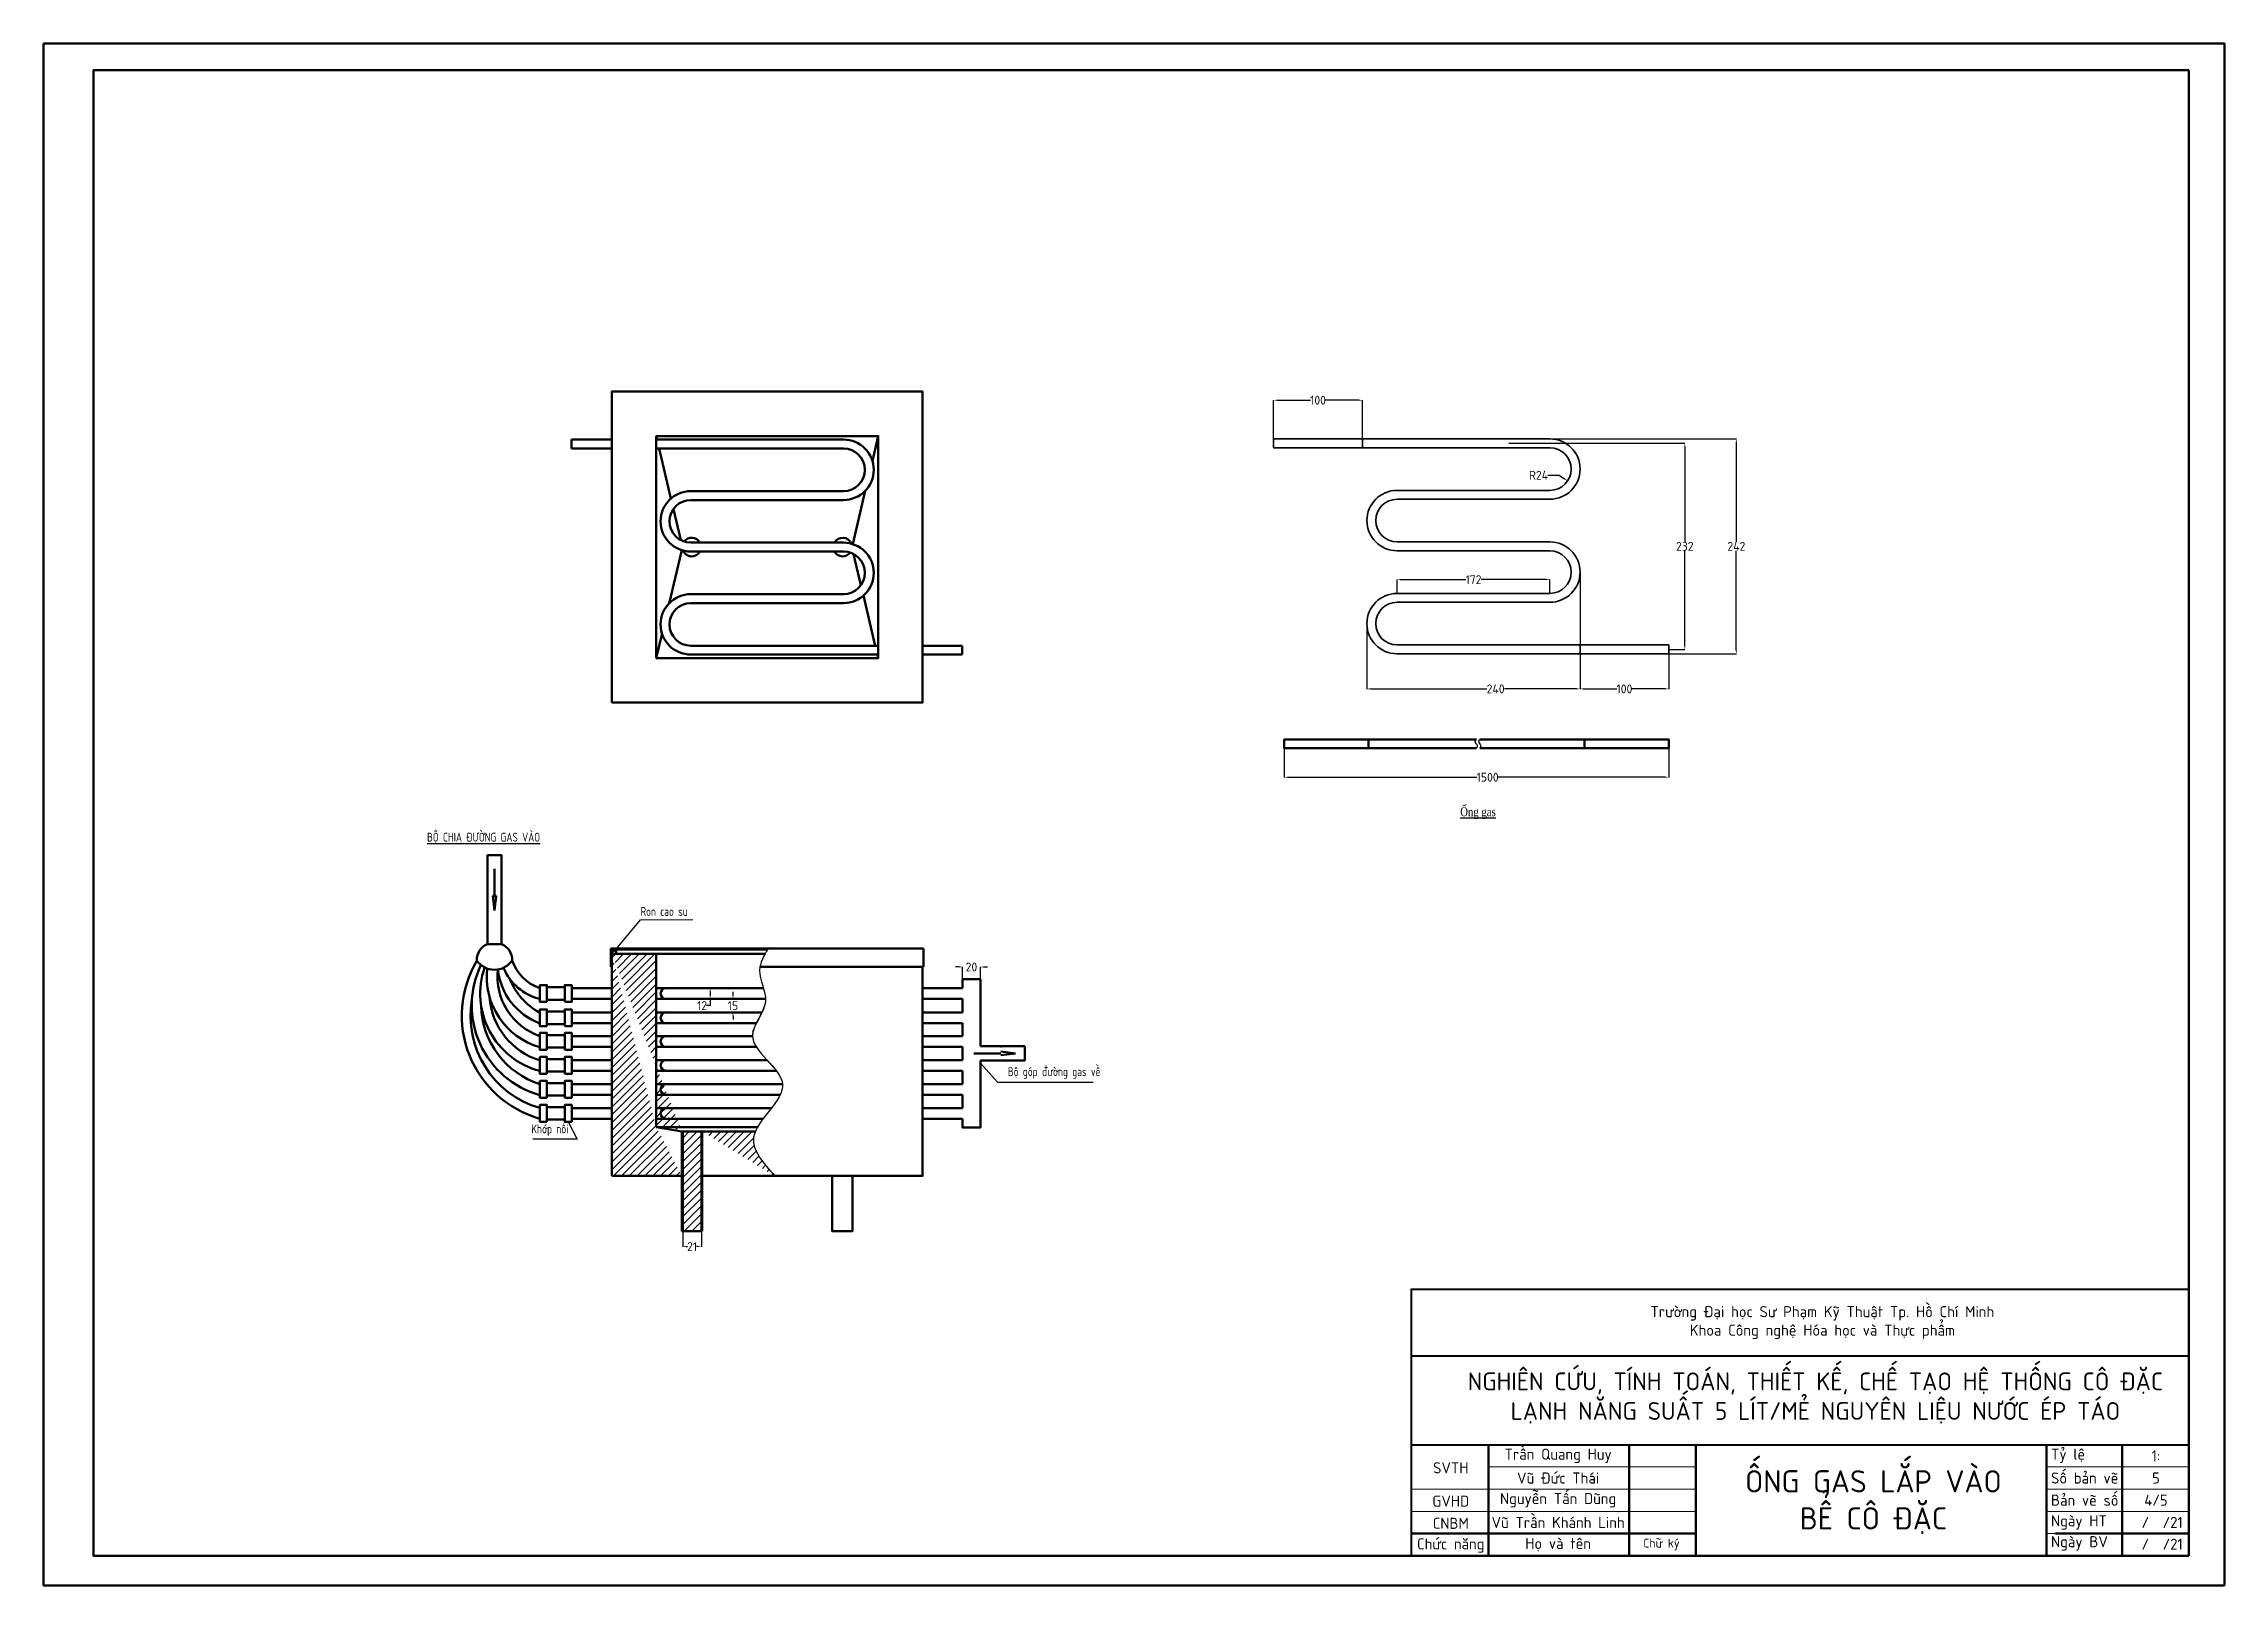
# Model space of a CAD drawing. Header units: inches. Extents: x 18834 to 27863, y -978 to 6102.
# Drawn here: x 21816 to 24271, y -978 to 758 of the extents above; entities that cross this region are included whole.
import ezdxf

# ---------------------------------------------------------------- set-up
doc = ezdxf.new("R2010")
doc.units = ezdxf.units.IN
doc.header["$MEASUREMENT"] = 0
doc.linetypes.add('CENTER', pattern=[2, 1.25, -0.25, 0.25, -0.25])
for name, color, linetype, lineweight in [('Dam', 7, 'Continuous', 50), ('Dim', 1, 'Continuous', 25), ('Manh', 4, 'Continuous', 25), ('Tam', 5, 'CENTER', 25), ('Text', 6, 'Continuous', 25)]:
    doc.layers.add(name, color=color, linetype=linetype, lineweight=lineweight)
doc.layers.add('Hatch', color=2, linetype='Continuous')
doc.layers.add('Khung', color=7, linetype='Continuous', lineweight=50, plot=False)
doc.styles.add('DIM', font='', dxfattribs={"width": 0.8, "height": 10})
doc.styles.add('Hieu', font='', dxfattribs={"height": 2})
doc.styles.get("Standard").update_dxf_attribs({"font": '', "height": 10})
doc.styles.add('style1', font='', dxfattribs={"height": 25})
doc.styles.add('TUANANH', font='', dxfattribs={"height": 5})
doc.styles.get('DIM').set_extended_font_data('TCVN 7284')
doc.styles.get('Hieu').set_extended_font_data('VNI-Helve-Condense')
doc.styles.get('Standard').set_extended_font_data('TCVN 7284')
doc.styles.get('style1').set_extended_font_data('VNI-Helve-Condense')
doc.styles.get('TUANANH').set_extended_font_data('VNI-Times')
doc.dimstyles.get("Standard").update_dxf_attribs({"dimtxt": 10, "dimasz": 4, "dimexe": 0.2, "dimexo": 0.0625, "dimgap": 0.018, "dimtad": 0, "dimtih": 1, "dimtoh": 1, "dimdec": 0, "dimzin": 0, "dimdsep": 46, "dimtxsty": 'Standard', "dimcen": 0.6, "dimclrd": 4, "dimclre": 4, "dimclrt": 1, "dimadec": 0, "dimazin": 0, "dimtfac": 1, "dimtdec": 0, "dimtofl": 0, "dimtmove": 0, "dimatfit": 3, "dimfxl": 1, "dimtfillclr": 31, "dimtolj": 1, "dimtzin": 0, "dimarcsym": 0})
pattern_1 = [(45, (479.4691836915081, -2.842170943040401e-14), (-1.767766952966369, 1.767766952966369), [])]
pattern_2 = [(45, (479.4691836915081, -2.842170943040401e-14), (-4.419417382415922, 4.419417382415922), [])]

msp = doc.modelspace()

# ---------------------------------------------------------------- texts
at = {"layer": 'Text', "char_height": 10, "attachment_point": 1, "style": 'DIM'}
for s, width, heights, insert in [('{\\fTimes New Roman|b0|i0|c0|p18;\\LỐng gas}', 51.80377901345491, [0], (23410.9293293828, -101.7325717934443)), ('{\\LBỘ CHIA ĐƯỜNG GAS VÀO}', 172.3037790134549, [2.238209617644316e-13], (22247.59815672947, -130.3574554856534)), ('Ron cao su', 103.424813721329, [0], (22487.8918904167, -213.9826274152875)), ('Bộ góp đường gas về', 103.424813721329, [0], (22901.57512719114, -394.2945856875449)), ('Khớp nối', 103.424813721329, [0], (22365.07512719114, -458.7945856875449))]:
    msp.add_mtext_dynamic_manual_height_columns(s, width=width, gutter_width=50, heights=heights, dxfattribs=dict(at, insert=insert))
at = {"layer": 'Text', "attachment_point": 5}
for s, insert, char_height, width in [('\\pxt36;{\\H1.25x;Trường Đại học Sư Phạm Kỹ Thuật Tp. Hồ Chí Minh\\PKhoa Công nghệ Hóa học và Thực phẩm}', (23818.67852568543, -681.8069538729578), 10, 825), ('NGHIÊN CỨU, TÍNH TOÁN, THIẾT KẾ, CHẾ TẠO HỆ THỐNG CÔ ĐẶC LẠNH NĂNG SUẤT 5 LÍT/MẺ NGUYÊN LIỆU NƯỚC ÉP TÁO', (23810.88170003063, -766.786589917001), 20, 825), ('Trần Quang Huy', (23521.17852568543, -831.8069538729578), 12.5, 150), ('ỐNG GAS LẮP VÀO ^JBỂ CÔ ĐẶC', (23876.19620232201, -883.9899715999454), 25, 375), ('1:   ', (24194.34640837568, -831.8069538729578), 12.5, 75), ('SVTH', (23400.2704081406, -845.2762789083026), 12.5, 75), ('Vũ Đức Thái', (23521.17852568543, -856.8069538729578), 12.5, 150), ('5', (24194.34640837568, -856.8069538729578), 12.5, 75), ('GVHD', (23400.2704081406, -882.7762789083026), 12.5, 75), ('4/5', (24194.34640837568, -881.8069538729578), 12.5, 75), ('CNBM', (23400.2704081406, -907.7762789083026), 12.5, 75), ('  /  /21  ', (24193.67852568543, -906.8069538729578), 12.5, 75), ('Chức năng', (23400.2704081406, -932.7762789083026), 12.5, 91.2646025111153), ('Họ và tên', (23521.17852568543, -931.8069538729578), 12.5, 150), ('Chữ ký', (23637.52480986631, -931.5843077860154), 10, 75), ('  /  /21', (24193.67852568543, -931.3072380966314), 12.5, 75)]:
    msp.add_mtext(s, dxfattribs=dict(at, insert=insert, char_height=char_height, width=width))
at = {"layer": 'Text', "char_height": 12.5}
for s, insert, width, attachment_point, style in [('{\\fTCVN 7284|b0|i0|c0|p34;Tỷ lệ}', (24076.17852568543, -831.8069538729578), 75, 4, 'Hieu'), ('{\\fTCVN 7284|b0|i0|c0|p34;Số bản vẽ}', (24076.17852568543, -856.8069538729578), 76.03634825441986, 4, 'Hieu'), ('{\\fTCVN 7284|b0|i0|c0|p34;Nguyễn Tấn Dũng}', (23521.17852568543, -881.8069538729578), 150, 5, 'style1'), ('\\pxt3;{\\fTCVN 7284|b0|i0|c0|p34;Bản vẽ số}', (24076.17852568543, -881.8069538729578), 78.54973491001874, 4, 'Hieu'), ('{\\fTCVN 7284|b0|i0|c0|p34;Vũ Trần Khánh Linh}', (23521.17852568543, -906.8069538729578), 150, 5, 'TUANANH'), ('{\\fTCVN 7284|b0|i0|c0|p34;Ngày HT}', (24076.17852568543, -906.8069538729578), 75, 4, 'Hieu'), ('{\\fTCVN 7284|b0|i0|c0|p34;Ngày BV}', (24076.17852568543, -938.4782630651571), 75, 7, 'Hieu')]:
    msp.add_mtext(s, dxfattribs=dict(at, insert=insert, width=width, attachment_point=attachment_point, style=style))

# ---------------------------------------------------------------- blocks, each defined once
blk = doc.blocks.new('*D343')
at = {"layer": 'Defpoints', "color": 0, "transparency": 16777216}
for p in [(23511.8811448025, 279.067570601972), (23531.85035186659, 265.754765892556)]:
    blk.add_point(p, dxfattribs=at)
at = {"layer": 'Dim', "color": 4, "lineweight": -2, "transparency": 16777216}
for p, q in [((23509.60646380848, 272.0675706019592), (23522.38114480249, 272.0675706019611)), ((23522.38114480249, 272.0675706019611), (23528.52215068924, 267.9735666774577))]:
    blk.add_line(p, q, dxfattribs=at)
at = {"layer": 'Dim', "color": 4, "transparency": 16777216}
blk.add_solid([(23528.89195082006, 268.5282668736818), (23528.15235055842, 267.4188664812318), (23531.85035186659, 265.754765892556)], dxfattribs=at)
at = {"layer": 'Dim', "color": 1, "lineweight": 35, "transparency": 16777216, "insert": (23499.08846380848, 272.0675706019611), "char_height": 10, "attachment_point": 5}
blk.add_mtext('\\A1;R24', dxfattribs=at)
blk = doc.blocks.new('*D345')
at = {"layer": 'Defpoints', "color": 0, "transparency": 16777216}
for p in [(23511.88114480246, 313.0675706019684), (23645.81864480246, 71.06757060196833), (23721.81864480246, 71.06757060196836)]:
    blk.add_point(p, dxfattribs=at)
at = {"layer": 'Dim', "color": 4, "lineweight": -2, "transparency": 16777216}
for p, q in [((23511.94364480246, 313.0675706019684), (23722.01864480246, 313.0675706019685)), ((23721.81864480246, 309.0675706019685), (23721.81864480246, 197.0855706019805)), ((23721.81864480246, 75.06757060196836), (23721.81864480246, 187.0495706019805)), ((23645.88114480246, 71.06757060196833), (23722.01864480246, 71.06757060196836))]:
    blk.add_line(p, q, dxfattribs=at)
at = {"layer": 'Dim', "color": 4, "transparency": 16777216}
for points in [[(23721.15197813579, 309.0675706019685), (23722.48531146913, 309.0675706019685), (23721.81864480246, 313.0675706019685)], [(23721.15197813579, 75.06757060196836), (23722.48531146913, 75.06757060196836), (23721.81864480246, 71.06757060196836)]]:
    blk.add_solid(points, dxfattribs=at)
at = {"layer": 'Dim', "color": 1, "transparency": 16777216, "insert": (23721.81864480246, 192.0675706019738), "char_height": 10, "attachment_point": 5}
blk.add_mtext('\\A1;242', dxfattribs=at)
blk = doc.blocks.new('*D344')
at = {"layer": 'Defpoints', "color": 0, "transparency": 16777216}
for p in [(23465.71270130284, 308.0675706019684), (23645.81864480246, 76.06757060196833), (23663.81864480246, 76.06757060196834)]:
    blk.add_point(p, dxfattribs=at)
at = {"layer": 'Dim', "color": 4, "lineweight": -2, "transparency": 16777216}
for p, q in [((23465.77520130284, 308.0675706019684), (23664.01864480246, 308.0675706019684)), ((23663.81864480246, 304.0675706019684), (23663.81864480246, 197.0855706019805)), ((23663.81864480246, 80.06757060196834), (23663.81864480246, 187.0495706019805)), ((23645.88114480246, 76.06757060196833), (23664.01864480246, 76.06757060196834))]:
    blk.add_line(p, q, dxfattribs=at)
at = {"layer": 'Dim', "color": 4, "transparency": 16777216}
for points in [[(23663.15197813579, 304.0675706019684), (23664.48531146913, 304.0675706019684), (23663.81864480246, 308.0675706019684)], [(23663.15197813579, 80.06757060196834), (23664.48531146913, 80.06757060196834), (23663.81864480246, 76.06757060196834)]]:
    blk.add_solid(points, dxfattribs=at)
at = {"layer": 'Dim', "color": 1, "transparency": 16777216, "insert": (23663.81864480246, 192.0675706019738), "char_height": 10, "attachment_point": 5}
blk.add_mtext('\\A1;{\\fTCVN 7284|b0|i0|c0|p34;232}', dxfattribs=at)
blk = doc.blocks.new('*D346')
at = {"layer": 'Defpoints', "color": 0, "transparency": 16777216}
for p in [(23545.88114480246, 163.0675706019683), (23305.81864480246, 105.0675706019683), (23545.88114480246, 31.5675706019683)]:
    blk.add_point(p, dxfattribs=at)
at = {"layer": 'Dim', "color": 4, "lineweight": -2, "transparency": 16777216}
for p, q in [((23545.88114480246, 163.0050706019683), (23545.88114480246, 31.36757060196831)), ((23305.81864480246, 105.0050706019683), (23305.81864480246, 31.3675706019683)), ((23309.81864480246, 31.5675706019683), (23440.80064480246, 31.5675706019683)), ((23541.88114480246, 31.5675706019683), (23460.83664480246, 31.5675706019683))]:
    blk.add_line(p, q, dxfattribs=at)
at = {"layer": 'Dim', "color": 4, "transparency": 16777216}
for points in [[(23309.81864480246, 32.23423726863496), (23309.81864480246, 30.90090393530163), (23305.81864480246, 31.5675706019683)], [(23541.88114480246, 32.23423726863496), (23541.88114480246, 30.90090393530163), (23545.88114480246, 31.5675706019683)]]:
    blk.add_solid(points, dxfattribs=at)
at = {"layer": 'Dim', "color": 1, "transparency": 16777216, "insert": (23450.81864480246, 31.5675706019683), "char_height": 10, "attachment_point": 5}
blk.add_mtext('\\A1;240', dxfattribs=at)
blk = doc.blocks.new('*D347')
at = {"layer": 'Defpoints', "color": 0, "transparency": 16777216}
for p in [(23300.81864480246, 356.5675706019683), (23200.81864480246, 313.0675706019683), (23300.81864480246, 313.0675706019683)]:
    blk.add_point(p, dxfattribs=at)
at = {"layer": 'Dim', "color": 4, "lineweight": -2, "transparency": 16777216}
for p, q in [((23200.81864480246, 313.1300706019683), (23200.81864480246, 356.7675706019683)), ((23204.81864480246, 356.5675706019683), (23242.30064480246, 356.5675706019683)), ((23296.81864480246, 356.5675706019683), (23259.33664480246, 356.5675706019683)), ((23300.81864480246, 313.1300706019683), (23300.81864480246, 356.7675706019683))]:
    blk.add_line(p, q, dxfattribs=at)
at = {"layer": 'Dim', "color": 4, "transparency": 16777216}
for points in [[(23204.81864480246, 357.234237268635), (23204.81864480246, 355.9009039353016), (23200.81864480246, 356.5675706019683)], [(23296.81864480246, 357.234237268635), (23296.81864480246, 355.9009039353016), (23300.81864480246, 356.5675706019683)]]:
    blk.add_solid(points, dxfattribs=at)
at = {"layer": 'Dim', "color": 1, "transparency": 16777216, "insert": (23250.81864480246, 356.5675706019683), "char_height": 10, "attachment_point": 5}
blk.add_mtext('\\A1;100', dxfattribs=at)
blk = doc.blocks.new('*D348')
at = {"layer": 'Defpoints', "color": 0, "transparency": 16777216}
for p in [(23545.81864480246, 71.0675706019683), (23645.81864480246, 71.0675706019683), (23645.81864480246, 31.5675706019683)]:
    blk.add_point(p, dxfattribs=at)
at = {"layer": 'Dim', "color": 4, "lineweight": -2, "transparency": 16777216}
for p, q in [((23545.81864480246, 71.0050706019683), (23545.81864480246, 31.3675706019683)), ((23645.81864480246, 71.0050706019683), (23645.81864480246, 31.3675706019683)), ((23549.81864480246, 31.5675706019683), (23587.30064480246, 31.5675706019683)), ((23641.81864480246, 31.5675706019683), (23604.33664480246, 31.5675706019683))]:
    blk.add_line(p, q, dxfattribs=at)
at = {"layer": 'Dim', "color": 4, "transparency": 16777216}
for points in [[(23549.81864480246, 32.23423726863496), (23549.81864480246, 30.90090393530163), (23545.81864480246, 31.5675706019683)], [(23641.81864480246, 32.23423726863496), (23641.81864480246, 30.90090393530163), (23645.81864480246, 31.5675706019683)]]:
    blk.add_solid(points, dxfattribs=at)
at = {"layer": 'Dim', "color": 1, "transparency": 16777216, "insert": (23595.81864480246, 31.5675706019683), "char_height": 10, "attachment_point": 5}
blk.add_mtext('\\A1;100', dxfattribs=at)
blk = doc.blocks.new('*D349')
at = {"layer": 'Defpoints', "color": 0, "transparency": 16777216}
for p in [(23511.88114480246, 154.5675706019683), (23339.81864480246, 139.0675706019683), (23511.88114480246, 139.0675706019683)]:
    blk.add_point(p, dxfattribs=at)
at = {"layer": 'Dim', "color": 4, "lineweight": -2, "transparency": 16777216}
for p, q in [((23339.81864480246, 139.1300706019683), (23339.81864480246, 154.7675706019683)), ((23343.81864480246, 154.5675706019683), (23417.33189480246, 154.5675706019683)), ((23507.88114480246, 154.5675706019683), (23434.36789480246, 154.5675706019683)), ((23511.88114480246, 139.1300706019683), (23511.88114480246, 154.7675706019683))]:
    blk.add_line(p, q, dxfattribs=at)
at = {"layer": 'Dim', "color": 4, "transparency": 16777216}
for points in [[(23343.81864480246, 155.234237268635), (23343.81864480246, 153.9009039353016), (23339.81864480246, 154.5675706019683)], [(23507.88114480246, 155.234237268635), (23507.88114480246, 153.9009039353016), (23511.88114480246, 154.5675706019683)]]:
    blk.add_solid(points, dxfattribs=at)
at = {"layer": 'Dim', "color": 1, "lineweight": 35, "transparency": 16777216, "insert": (23425.84989480246, 154.5675706019683), "char_height": 10, "attachment_point": 5}
blk.add_mtext('\\A1;172', dxfattribs=at)
blk = doc.blocks.new('*D351')
at = {"layer": 'Defpoints', "color": 0, "transparency": 16777216}
for p in [(22535.49005530442, -577.7376683989494), (22556.49005530442, -577.7376683989494), (22535.49005530442, -596.2819161865589)]:
    blk.add_point(p, dxfattribs=at)
at = {"layer": 'Dim', "color": 4, "lineweight": -2, "transparency": 16777216}
for p, q in [((22535.49005530442, -577.8001683989494), (22535.49005530442, -596.4819161865589)), ((22556.49005530442, -577.8001683989494), (22556.49005530442, -596.4819161865589)), ((22539.49005530442, -596.2819161865589), (22540.97205530442, -596.2819161865589)), ((22552.49005530442, -596.2819161865589), (22551.00805530442, -596.2819161865589))]:
    blk.add_line(p, q, dxfattribs=at)
at = {"layer": 'Dim', "color": 4, "transparency": 16777216}
for points in [[(22539.49005530442, -595.6152495198922), (22539.49005530442, -596.9485828532255), (22535.49005530442, -596.2819161865589)], [(22552.49005530442, -595.6152495198922), (22552.49005530442, -596.9485828532255), (22556.49005530442, -596.2819161865589)]]:
    blk.add_solid(points, dxfattribs=at)
at = {"layer": 'Dim', "color": 1, "transparency": 16777216, "insert": (22545.99005530442, -596.2819161865589), "char_height": 10, "attachment_point": 5}
blk.add_mtext('\\A1;21', dxfattribs=at)
blk = doc.blocks.new('*D352')
at = {"layer": 'Defpoints', "color": 0, "transparency": 16777216}
for p in [(22566.31417599421, -317.2945856875449), (22581.79617599421, -317.2945856875449), (22582.29617599421, -305.2945856875449)]:
    blk.add_point(p, dxfattribs=at)
at = {"layer": 'Dim', "color": 4, "lineweight": -2, "transparency": 16777216}
for p, q in [((22582.23367599421, -305.2945856875449), (22566.11417599421, -305.2945856875449)), ((22581.73367599421, -317.2945856875449), (22566.11417599421, -317.2945856875449)), ((22566.31417599421, -309.2945856875449), (22566.31417599421, -313.2945856875449)), ((22566.31417599421, -317.2945856875449), (22566.31417599421, -324.9172998311342)), ((22566.31417599421, -324.9172998311342), (22562.31417599421, -324.9172998311342))]:
    blk.add_line(p, q, dxfattribs=at)
at = {"layer": 'Dim', "color": 4, "transparency": 16777216}
for points in [[(22565.64750932754, -309.2945856875449), (22566.98084266088, -309.2945856875449), (22566.31417599421, -305.2945856875449)], [(22565.64750932754, -313.2945856875449), (22566.98084266088, -313.2945856875449), (22566.31417599421, -317.2945856875449)]]:
    blk.add_solid(points, dxfattribs=at)
at = {"layer": 'Dim', "color": 1, "transparency": 16777216, "insert": (22557.2961759942, -324.9172998311406), "char_height": 10, "attachment_point": 5}
blk.add_mtext('\\A1;12', dxfattribs=at)
blk = doc.blocks.new('*D353')
at = {"layer": 'Defpoints', "color": 0, "transparency": 16777216}
for p in [(22608.07512719114, -317.2945856875448), (22592.07512719122, -332.6982191550584), (22608.07512719114, -332.6982191550584)]:
    blk.add_point(p, dxfattribs=at)
at = {"layer": 'Dim', "color": 4, "lineweight": -2, "transparency": 16777216}
for p, q in [((22608.01262719114, -317.2945856875448), (22591.87512719122, -317.2945856875448)), ((22592.07512719122, -313.2945856875448), (22592.07512719122, -309.2945856875448)), ((22608.01262719114, -332.6982191550584), (22591.87512719122, -332.6982191550584)), ((22592.07512719122, -336.6982191550584), (22592.07512719122, -340.6982191550584))]:
    blk.add_line(p, q, dxfattribs=at)
at = {"layer": 'Dim', "color": 4, "transparency": 16777216}
for points in [[(22591.40846052455, -313.2945856875448), (22592.74179385788, -313.2945856875448), (22592.07512719122, -317.2945856875448)], [(22591.40846052455, -336.6982191550584), (22592.74179385788, -336.6982191550584), (22592.07512719122, -332.6982191550584)]]:
    blk.add_solid(points, dxfattribs=at)
at = {"layer": 'Dim', "color": 1, "transparency": 16777216, "insert": (22592.07512719121, -324.9964024213078), "char_height": 10, "attachment_point": 5}
blk.add_mtext('\\A1;15', dxfattribs=at)
blk = doc.blocks.new('*D354')
at = {"layer": 'Defpoints', "color": 0, "transparency": 16777216}
for p in [(22870.57512719114, -281.4877413630195), (22850.57512719114, -295.2945856875449), (22870.57512719114, -295.2945856875449)]:
    blk.add_point(p, dxfattribs=at)
at = {"layer": 'Dim', "color": 4, "lineweight": -2, "transparency": 16777216}
for p, q in [((22846.57512719114, -281.4877413630195), (22842.57512719114, -281.4877413630195)), ((22850.57512719114, -295.2320856875449), (22850.57512719114, -281.2877413630195)), ((22870.57512719114, -295.2320856875449), (22870.57512719114, -281.2877413630195)), ((22874.57512719114, -281.4877413630195), (22878.57512719114, -281.4877413630195))]:
    blk.add_line(p, q, dxfattribs=at)
at = {"layer": 'Dim', "color": 4, "transparency": 16777216}
for points in [[(22846.57512719114, -280.8210746963528), (22846.57512719114, -282.1544080296862), (22850.57512719114, -281.4877413630195)], [(22874.57512719114, -280.8210746963528), (22874.57512719114, -282.1544080296862), (22870.57512719114, -281.4877413630195)]]:
    blk.add_solid(points, dxfattribs=at)
at = {"layer": 'Dim', "color": 1, "transparency": 16777216, "insert": (22860.57512719114, -281.4877413630195), "char_height": 10, "attachment_point": 5}
blk.add_mtext('\\A1;20', dxfattribs=at)
blk = doc.blocks.new('*D370')
at = {"layer": 'Defpoints', "color": 0, "transparency": 16777216}
for p in [(23212.81864480246, -35.2270150855766), (23645.81864480246, -35.2270150855766), (23645.81864480246, -67.84550281346313)]:
    blk.add_point(p, dxfattribs=at)
at = {"layer": 'Dim', "color": 4, "lineweight": -2, "transparency": 16777216}
for p, q in [((23212.81864480246, -35.2895150855766), (23212.81864480246, -68.04550281346313)), ((23645.81864480246, -35.2895150855766), (23645.81864480246, -68.04550281346313)), ((23216.81864480246, -67.84550281346313), (23429.80064480246, -67.84550281346313)), ((23641.81864480246, -67.84550281346313), (23453.83664480246, -67.84550281346313))]:
    blk.add_line(p, q, dxfattribs=at)
at = {"layer": 'Dim', "color": 4, "transparency": 16777216}
for points in [[(23216.81864480246, -67.17883614679646), (23216.81864480246, -68.5121694801298), (23212.81864480246, -67.84550281346313)], [(23641.81864480246, -67.17883614679646), (23641.81864480246, -68.5121694801298), (23645.81864480246, -67.84550281346313)]]:
    blk.add_solid(points, dxfattribs=at)
at = {"layer": 'Dim', "color": 1, "transparency": 16777216, "insert": (23441.81864480246, -67.84550281346313), "char_height": 10, "attachment_point": 5}
blk.add_mtext('\\A1;1500', dxfattribs=at)

# ---------------------------------------------------------------- dimensions: what is measured, and where the dimension line sits
at = {"layer": 'Dim'}
for base, p1, p2, picture, middle in [((23300.81864480246, 356.5675706019683), (23200.81864480246, 313.0675706019683), (23300.81864480246, 313.0675706019683), '*D347', (23250.81864480246, 356.5675706019683)), ((23645.81864480246, 31.5675706019683), (23545.81864480246, 71.0675706019683), (23645.81864480246, 71.0675706019683), '*D348', (23595.81864480246, 31.5675706019683)), ((22870.57512719114, -281.4877413630195), (22850.57512719114, -295.2945856875449), (22870.57512719114, -295.2945856875449), '*D354', (22860.57512719114, -281.4877413630195))]:
    dim = msp.add_linear_dim(base=base, p1=p1, p2=p2, dimstyle='Standard', dxfattribs=at)
    dim.commit()
    dim.dimension.update_dxf_attribs({"geometry": picture, "text_midpoint": middle})
dim = msp.add_linear_dim(base=(23663.81864480246, 76.06757060196834), p1=(23465.71270130283, 308.0675706019683), p2=(23645.81864480246, 76.0675706019683), angle=90, text='{\\fTCVN 7284|b0|i0|c0|p34;<>}', dimstyle='Standard', dxfattribs=at)
dim.commit()
dim.dimension.update_dxf_attribs({"geometry": '*D344', "text_midpoint": (23663.81864480246, 192.0675706019738), "dimtype": 160})
for base, p1, p2, picture, middle in [((23721.81864480246, 71.06757060196836), (23511.88114480246, 313.0675706019683), (23645.81864480246, 71.0675706019683), '*D345', (23721.81864480246, 192.0675706019738)), ((22566.31417599421, -317.2945856875449), (22582.2961759942, -305.2945856875448), (22581.7961759942, -317.2945856875448), '*D352', (22557.2961759942, -324.9172998311406)), ((22592.07512719122, -332.6982191550584), (22608.07512719114, -317.2945856875447), (22608.07512719114, -332.6982191550583), '*D353', (22592.07512719121, -324.9964024213078))]:
    dim = msp.add_linear_dim(base=base, p1=p1, p2=p2, angle=90, dimstyle='Standard', dxfattribs=at)
    dim.commit()
    dim.dimension.update_dxf_attribs({"geometry": picture, "text_midpoint": middle, "dimtype": 160})
at = {"layer": 'Dim', "lineweight": 35}
dim = msp.add_radius_dim(center=(23511.8811448025, 279.067570601972), mpoint=(23531.85035186659, 265.754765892556), dimstyle='Standard', dxfattribs=at)
dim.commit()
dim.dimension.update_dxf_attribs({"geometry": '*D343', "text_midpoint": (23499.08846380848, 272.0675706019611), "dimtype": 164})
at = {"layer": 'Dim'}
dim = msp.add_linear_dim(base=(23545.88114480246, 31.5675706019683), p1=(23305.81864480246, 105.0675706019683), p2=(23545.88114480246, 163.0675706019683), dimstyle='Standard', dxfattribs=at)
dim.commit()
dim.dimension.update_dxf_attribs({"geometry": '*D346', "text_midpoint": (23450.81864480246, 31.5675706019683), "dimtype": 160})
at = {"layer": 'Dim', "lineweight": 35}
dim = msp.add_linear_dim(base=(23511.88114480246, 154.5675706019683), p1=(23339.81864480246, 139.0675706019683), p2=(23511.88114480246, 139.0675706019683), dimstyle='Standard', dxfattribs=at)
dim.commit()
dim.dimension.update_dxf_attribs({"geometry": '*D349', "text_midpoint": (23425.84989480246, 154.5675706019683)})
at = {"layer": 'Dim'}
dim = msp.add_linear_dim(base=(23645.81864480246, -67.84550281346313), p1=(23212.81864480246, -35.2270150855766), p2=(23645.81864480246, -35.2270150855766), text='1500', dimstyle='Standard', dxfattribs=at)
dim.commit()
dim.dimension.update_dxf_attribs({"geometry": '*D370', "text_midpoint": (23441.81864480246, -67.84550281346313), "dimtype": 160})
dim = msp.add_linear_dim(base=(22535.49005530442, -596.2819161865589), p1=(22556.49005530442, -577.7376683989494), p2=(22535.49005530442, -577.7376683989494), angle=180, dimstyle='Standard', dxfattribs=at)
dim.commit()
dim.dimension.update_dxf_attribs({"geometry": '*D351', "text_midpoint": (22545.99005530442, -596.2819161865589)})

# ---------------------------------------------------------------- hatches: boundary and pattern name
at = {"layer": 'Hatch'}
h = msp.add_hatch(dxfattribs=at)
h.set_pattern_fill('ANSI31', color=256, scale=20)
h.set_pattern_definition(pattern_1)
h.paths.add_polyline_path([(22631.07512719114, -261.7945856875449), (22631.66797355927, -260.7945856875521), (22454.57512719114, -260.7945856875449), (22454.57512719114, -281.2945856875449), (22455.57512719114, -281.2945856875449), (22455.57512719114, -261.7945856875449)])
h = msp.add_hatch(dxfattribs=at)
h.set_pattern_fill('ANSI31', color=256, scale=20)
h.set_pattern_definition(pattern_1)
h.paths.add_polyline_path([(22455.57512719114, -266.7945856875449), (22460.57512719114, -266.7945856875449), (22460.57512719114, -261.7945856875449), (22455.57512719114, -261.7945856875449)])
h = msp.add_hatch(dxfattribs=at)
h.set_pattern_fill('ANSI31', color=256, scale=50)
h.set_pattern_definition(pattern_2)
edge = h.paths.add_edge_path()
edge.add_line((22534.56428825849, -466.7957506052348), (22534.5308331633, -516.7945856875449))
edge.add_line((22534.55753173589, -466.7945856875449), (22505.55753173589, -461.7945856875449))
edge.add_line((22534.5308331633, -516.7945856875449), (22455.57512719114, -516.7945856875449))
edge.add_line((22455.57512719114, -516.7945856875449), (22455.57512719114, -266.7945856875449))
edge.add_line((22505.55753173589, -461.7945856875449), (22505.57512719114, -266.7945856875449))
edge.add_line((22505.57512719114, -266.7945856875449), (22455.57512719114, -266.7945856875449))
h = msp.add_hatch(dxfattribs=at)
h.set_pattern_fill('ANSI31', color=256, scale=50)
h.set_pattern_definition(pattern_2)
edge = h.paths.add_edge_path()
edge.add_line((22534.56428825849, -466.7957506052348), (22535.56428825849, -466.7957506052348))
edge.add_line((22535.48938618693, -578.7376683989494), (22535.55753142187, -466.7957506052348))
edge.add_line((22534.56428825849, -466.7957506052348), (22534.5308331633, -516.7945856875449))
edge.add_line((22534.48938596307, -578.7376683989494), (22534.55753164573, -476.8935478134775))
edge.add_line((22535.48938618693, -578.7376683989494), (22534.48938596307, -578.7376683989494))
edge.add_line((22557.49070508366, -578.7376683989494), (22556.49005530442, -578.7376683989494))
edge.add_line((22556.41806670096, -466.8131937636998), (22556.49005530442, -578.7376683989494))
edge.add_line((22557.42456128321, -466.8131937636998), (22557.49070508366, -578.7376683989494))
edge.add_line((22556.43131810693, -466.8131937636998), (22557.42456128321, -466.8131937636998))
h = msp.add_hatch(dxfattribs=at)
h.set_pattern_fill('ANSI31', color=256, scale=50)
h.set_pattern_definition(pattern_2)
edge = h.paths.add_edge_path()
edge.add_line((22617.1102099039, -466.8131937636998), (22556.43131810693, -466.8131937636998))
edge.add_line((22557.45409869426, -516.7945856875449), (22557.45409869426, -466.8131937636998))
edge.add_line((22639.26076680407, -516.7945856875449), (22557.45409869426, -516.7945856875449))
edge.add_spline(control_points=[(22617.1102099039, -466.8131937637014), (22616.23452151145, -468.9468438641617), (22611.24440278817, -485.8010629490059), (22626.14005477331, -502.3442710732402), (22639.26076680408, -516.794585687545)], knot_values=[222.2679929381597, 222.2679929381597, 222.2679929381597, 222.2679929381597, 229.4738664998231, 279.2725904216423, 279.2725904216423, 279.2725904216423, 279.2725904216423], degree=3, periodic=0)

# ---------------------------------------------------------------- linework, layer by layer
at = {"layer": 'Dam'}
for p, q in [((22410.15921353615, 312.2054143124551), (22455.57512719114, 312.2054143124551)), ((22410.15921353615, 312.2054143124551), (22410.15921353615, 302.2054143124551)), ((22410.15921353615, 302.2054143124551), (22455.57512719114, 302.2054143124551)), ((22505.57512719114, 316.2054143124551), (22505.57512719114, 307.2054143124551)), ((22506.51912719114, 312.2054143124551), (22505.57512719114, 316.2054143124551)), ((22505.57512719114, 312.2054143124551), (22505.57512719114, 302.2054143124551)), ((22505.57512719114, 312.2054143124551), (22716.57512719114, 312.2054143124551)), ((22505.57512719114, 302.2054143124551), (22716.57512719114, 302.2054143124551)), ((22522.1913426779, 245.7977215719591), (22508.87912719114, 302.2054143124551)), ((22749.01206843202, 288.395843299267), (22755.57512719114, 316.2054143124551)), ((22544.57512719114, 254.2054143124551), (22716.57512719114, 254.2054143124551)), ((22726.87786783641, 194.606857724689), (22741.03335274068, 254.587725963095)), ((22533.22122356723, 199.0609381425619), (22524.9655716374, 234.0425141164263)), ((22544.57512719114, 244.2054143124551), (22716.57512719114, 244.2054143124551)), ((22520.11690164159, 127.8231026618144), (22534.27238654586, 187.803970900222)), ((22544.57512719114, 196.2054143124551), (22716.57512719114, 196.2054143124551)), ((22544.57512719114, 186.2054143124551), (22716.57512719114, 186.2054143124551)), ((22736.18468274486, 148.3683145084754), (22727.92903081503, 183.349890482353)), ((22544.57512719114, 138.2054143124551), (22716.57512719114, 138.2054143124551)), ((22544.57512719114, 128.2054143124551), (22716.57512719114, 128.2054143124551)), ((22752.27112719114, 80.20541431245506), (22738.95891170437, 136.6131070529456)), ((22505.57512719114, 66.20541431245508), (22512.13818595025, 94.01498532564226)), ((22544.57512719114, 80.20541431245508), (22755.57512719114, 80.20541431245508)), ((22805.57512719114, 80.20541431245508), (22850.15921353615, 80.20541431245508)), ((22850.15921353615, 80.20541431245508), (22850.15921353615, 70.20541431245508)), ((22544.57512719114, 70.20541431245508), (22755.57512719114, 70.20541431245508)), ((22755.57512719114, 66.20541431245508), (22754.63112719114, 70.20541431245508)), ((22805.57512719114, 70.20541431245508), (22850.15921353615, 70.20541431245508)), ((23307.81864480246, -25.2270150855766), (23307.81864480246, -35.2270150855766)), ((23550.81864480246, -25.7270150855766), (23550.81864480246, -35.7270150855766)), ((22323.49066941136, -170.9842360360419), (22323.49066941136, -201.4842360360419)), ((22323.49066941136, -217.9842360360419), (22321.49066941136, -201.4842360360419)), ((22321.49066941136, -201.4842360360419), (22323.49066941136, -201.4842360360419)), ((22323.49066941136, -217.9842360360419), (22325.49066941136, -201.4842360360419)), ((22325.49066941136, -201.4842360360419), (22323.49066941136, -201.4842360360419)), ((22454.57512719114, -260.7945856875449), (22454.57512719114, -281.2945856875449)), ((22454.57512719114, -260.7945856875449), (22806.57512719114, -260.7945856875449)), ((22631.66797355927, -260.7945856875521), (22454.57512719114, -260.7945856875521)), ((22455.57512719114, -281.2945856875449), (22455.57512719114, -261.7945856875449)), ((22455.57512719114, -261.7945856875449), (22631.07512719114, -261.7945856875449)), ((22505.57512719114, -266.7945856875449), (22455.57512719114, -266.7945856875449)), ((22455.57512719114, -516.7945856875449), (22455.57512719114, -266.7945856875449)), ((22455.57512719114, -266.7945856875449), (22628.23766237242, -266.7945856875449)), ((22505.55753173589, -461.7945856875449), (22505.57512719114, -266.7945856875449)), ((22806.57512719114, -260.7945856875449), (22806.57512719114, -281.2945856875449)), ((22455.57512719114, -281.2945856875449), (22454.57512719114, -281.2945856875449)), ((22806.57512719114, -281.2945856875449), (22622.07512719114, -281.2945856875449)), ((22863.07512719114, -378.7945856875449), (22893.57512719114, -378.7945856875449)), ((22910.07512719114, -378.7945856875449), (22893.57512719114, -376.7945856875449)), ((22910.07512719114, -378.7945856875449), (22893.57512719114, -380.7945856875449)), ((22534.55753173589, -466.7945856875449), (22505.55753173589, -461.7945856875449)), ((22505.55753173589, -461.7945856875449), (22619.58366564658, -461.7945856875449)), ((22534.48938596307, -578.7376683989494), (22534.55753164573, -476.8935478134775)), ((22534.56428825849, -466.7957506052348), (22534.5308331633, -516.7945856875449)), ((22534.56428825849, -466.7957506052348), (22535.56428825849, -466.7957506052348)), ((22535.48938618693, -578.7376683989494), (22535.55753142187, -466.7957506052348)), ((22556.43131810693, -466.8131937636998), (22535.56428803463, -466.7964197225782)), ((22556.41806670096, -466.8131937636998), (22556.49005530442, -578.7376683989494)), ((22617.1102099039, -466.8131937636998), (22556.43131810693, -466.8131937636998)), ((22556.43131810693, -466.8131937636998), (22557.42456128321, -466.8131937636998)), ((22557.42456128321, -466.8131937636998), (22557.49070508366, -578.7376683989494)), ((22557.45409869426, -516.7945856875449), (22557.45409869426, -466.8131937636998)), ((22534.5308331633, -516.7945856875449), (22455.57512719114, -516.7945856875449)), ((22639.26076680407, -516.7945856875449), (22557.45409869426, -516.7945856875449)), ((22557.49070508366, -578.7376683989494), (22534.48938596307, -578.7376683989494)), ((24231.17852568543, -944.3069538729596), (24231.17852568543, -644.3069538729596))]:
    msp.add_line(p, q, dxfattribs=at)
at = {"layer": 'Dam', "lineweight": 35}
for p, q in [((23200.81864480246, 313.0675706019683), (23511.88114480246, 313.0675706019683)), ((23200.81864480246, 303.0675706019683), (23511.88114480246, 303.0675706019683)), ((23300.81864480246, 313.0675706019683), (23300.81864480246, 303.0675706019683)), ((23339.81864480246, 255.0675706019683), (23511.88114480246, 255.0675706019683)), ((23339.81864480246, 245.0675706019683), (23511.88114480246, 245.0675706019683)), ((23339.81864480246, 197.0675706019683), (23511.88114480246, 197.0675706019683)), ((23339.81864480246, 187.0675706019683), (23511.88114480246, 187.0675706019683)), ((23339.81864480246, 139.0675706019683), (23511.88114480246, 139.0675706019683)), ((23339.81864480246, 129.0675706019683), (23511.88114480246, 129.0675706019683)), ((23339.81864480246, 81.0675706019683), (23645.81864480246, 81.0675706019683)), ((23545.81864480246, 81.0675706019683), (23545.81864480246, 71.0675706019683)), ((23645.81864480246, 81.0675706019683), (23645.81864480246, 71.0675706019683)), ((23339.81864480246, 71.0675706019683), (23645.81864480246, 71.0675706019683))]:
    msp.add_line(p, q, dxfattribs=at)
at = {"layer": 'Dam'}
for points in [[(24231.17852568543, -944.3069538729596), (21871.98444812248, -944.3069538729596), (21871.98444812248, 727.9745587285834), (24231.17852568543, 727.9745587285834)], [(22455.57512719114, 16.20541431245508), (22805.57512719114, 16.20541431245508), (22805.57512719114, 366.2054143124551), (22455.57512719114, 366.2054143124551)], [(22505.57512719114, 66.20541431245508), (22755.57512719114, 66.20541431245508), (22755.57512719114, 316.2054143124551), (22505.57512719114, 316.2054143124551)], [(22315.49066941136, -255.7342360360419), (22331.49066941136, -255.7342360360419), (22331.49066941136, -155.7342360360419), (22315.49066941136, -155.7342360360419)], [(22455.57512719114, -266.7945856875449), (22460.57512719114, -266.7945856875449), (22460.57512719114, -261.7945856875449), (22455.57512719114, -261.7945856875449)], [(22382.57512719114, -320.7945856875449), (22374.57512719114, -320.7945856875449), (22374.57512719114, -301.7945856875449), (22382.57512719114, -301.7945856875449)], [(22382.57512719114, -318.2945856875449), (22402.57512719114, -318.2945856875449), (22402.57512719114, -304.2945856875449), (22382.57512719114, -304.2945856875449)], [(22402.57512719114, -320.7945856875449), (22410.57512719114, -320.7945856875449), (22410.57512719114, -301.7945856875449), (22402.57512719114, -301.7945856875449)], [(22382.57512719114, -348.1982191550585), (22374.57512719114, -348.1982191550585), (22374.57512719114, -329.1982191550585), (22382.57512719114, -329.1982191550585)], [(22382.57512719114, -345.6982191550585), (22402.57512719114, -345.6982191550585), (22402.57512719114, -331.6982191550585), (22382.57512719114, -331.6982191550585)], [(22402.57512719114, -348.1982191550585), (22410.57512719114, -348.1982191550585), (22410.57512719114, -329.1982191550585), (22402.57512719114, -329.1982191550585)], [(22382.57512719114, -374.7945856875449), (22374.57512719114, -374.7945856875449), (22374.57512719114, -355.7945856875449), (22382.57512719114, -355.7945856875449)], [(22382.57512719114, -372.2945856875449), (22402.57512719114, -372.2945856875449), (22402.57512719114, -358.2945856875449), (22382.57512719114, -358.2945856875449)], [(22402.57512719114, -374.7945856875449), (22410.57512719114, -374.7945856875449), (22410.57512719114, -355.7945856875449), (22402.57512719114, -355.7945856875449)], [(22382.57512719114, -401.7945856875449), (22374.57512719114, -401.7945856875449), (22374.57512719114, -382.7945856875449), (22382.57512719114, -382.7945856875449)], [(22382.57512719114, -399.2945856875449), (22402.57512719114, -399.2945856875449), (22402.57512719114, -385.2945856875449), (22382.57512719114, -385.2945856875449)], [(22402.57512719114, -401.7945856875449), (22410.57512719114, -401.7945856875449), (22410.57512719114, -382.7945856875449), (22402.57512719114, -382.7945856875449)], [(22382.57512719114, -428.7945856875449), (22374.57512719114, -428.7945856875449), (22374.57512719114, -409.7945856875449), (22382.57512719114, -409.7945856875449)], [(22382.57512719114, -426.2945856875449), (22402.57512719114, -426.2945856875449), (22402.57512719114, -412.2945856875449), (22382.57512719114, -412.2945856875449)], [(22402.57512719114, -428.7945856875449), (22410.57512719114, -428.7945856875449), (22410.57512719114, -409.7945856875449), (22402.57512719114, -409.7945856875449)], [(22382.57512719114, -455.7945856875449), (22374.57512719114, -455.7945856875449), (22374.57512719114, -436.7945856875449), (22382.57512719114, -436.7945856875449)], [(22382.57512719114, -453.2945856875449), (22402.57512719114, -453.2945856875449), (22402.57512719114, -439.2945856875449), (22382.57512719114, -439.2945856875449)], [(22402.57512719114, -455.7945856875449), (22410.57512719114, -455.7945856875449), (22410.57512719114, -436.7945856875449), (22402.57512719114, -436.7945856875449)]]:
    msp.add_lwpolyline(points, close=True, dxfattribs=at)
for points in [[(23429.10667932068, -25.2270150855766), (23212.81864480246, -25.2270150855766), (23212.81864480246, -35.2270150855766), (23429.10667932068, -35.2270150855766)], [(23433.15352372999, -35.2270150855766), (23645.81864480246, -35.2270150855766), (23645.81864480246, -25.2270150855766), (23433.15352372999, -25.2270150855766)], [(22805.57512719114, -281.2945856875449), (22805.57512719114, -516.7945856875449), (22557.4504688227, -516.7945856875449)], [(22410.57512719114, -305.2945856875447), (22455.57512719114, -305.2945856875447)], [(22410.57512719114, -317.2945856875447), (22455.57512719114, -317.2945856875447)], [(22505.57512719114, -305.2945856875448), (22625.99532147239, -305.2945856875448)], [(22505.57512719114, -317.2945856875448), (22628.60115068622, -317.2945856875448)], [(22805.57512719114, -305.2945856875449), (22850.57512719114, -305.2945856875449)], [(22805.57512719114, -317.2945856875449), (22850.57512719114, -317.2945856875449)], [(22870.57512719114, -370.7945856875449), (22870.57512719114, -295.2945856875449), (22850.57512719114, -295.2945856875449), (22850.57512719114, -305.2945856875449)], [(22850.57512719114, -317.4964024213018), (22850.57512719114, -332.6982191550585)], [(22410.57512719114, -332.6982191550583), (22455.57512719114, -332.6982191550583)], [(22505.57512719114, -332.6982191550584), (22624.77958549534, -332.6982191550584)], [(22805.57512719114, -332.6982191550585), (22850.57512719114, -332.6982191550585)], [(22410.57512719114, -344.6982191550583), (22455.57512719114, -344.6982191550583)], [(22410.57512719114, -359.2945856875447), (22455.57512719114, -359.2945856875447)], [(22505.57512719114, -344.6982191550584), (22618.35492840352, -344.6982191550584)], [(22505.57512719114, -359.2945856875448), (22613.95237785304, -359.2945856875448)], [(22544.57512719114, -344.6982191555486), (22618.35492840327, -344.6982191555486)], [(22805.57512719114, -344.6982191550585), (22850.57512719114, -344.6982191550585)], [(22805.57512719114, -359.2945856875449), (22850.57512719114, -359.2945856875449)], [(22850.57512719114, -344.6982191550585), (22850.57512719114, -359.2945856875449)], [(22410.57512719114, -371.2945856875447), (22455.57512719114, -371.2945856875447)], [(22410.57512719114, -386.2945856875447), (22455.57512719114, -386.2945856875447)], [(22505.57512719114, -371.2945856875448), (22618.16356064657, -371.2945856875448)], [(22505.57512719114, -386.2945856875448), (22630.38875185646, -386.2945856875448)], [(22544.57512719114, -371.294585688035), (22618.16356064657, -371.2945856875448)], [(22805.57512719114, -371.2945856875449), (22850.57512719114, -371.2945856875449)], [(22805.57512719114, -386.2945856875449), (22850.57512719114, -386.2945856875449)], [(22850.57512719114, -371.2945856875449), (22850.57512719114, -386.2945856875449)], [(22850.57512719114, -452.2945856875449), (22850.57512719114, -462.2945856875449), (22870.57512719114, -462.2945856875449), (22870.57512719114, -386.7945856875449)], [(22870.57512719114, -386.7945856875449), (22920.57512719114, -386.7945856875449), (22920.57512719114, -370.7945856875449), (22870.57512719114, -370.7945856875449)], [(22410.57512719114, -398.2945856875447), (22455.57512719114, -398.2945856875447)], [(22410.57512719114, -413.2945856875447), (22455.57512719114, -413.2945856875447)], [(22505.57512719114, -398.2945856875448), (22640.85130767816, -398.2945856875448)], [(22505.57512719114, -413.2945856875448), (22647.81642527959, -413.2945856875448)], [(22805.57512719114, -398.2945856875449), (22850.57512719114, -398.2945856875449)], [(22805.57512719114, -413.2945856875449), (22850.57512719114, -413.2945856875449)], [(22850.57512719114, -398.2945856875449), (22850.57512719114, -413.2945856875449)], [(22410.57512719114, -425.2945856875447), (22455.57512719114, -425.2945856875447)], [(22410.57512719114, -440.2945856875447), (22455.57512719114, -440.2945856875447)], [(22505.57512719114, -425.2945856875448), (22645.22595153737, -425.2945856875448)], [(22505.57512719114, -440.2945856875448), (22635.39896560624, -440.2945856875448)], [(22805.57512719114, -425.2945856875449), (22850.57512719114, -425.2945856875449)], [(22805.57512719114, -440.2945856875449), (22850.57512719114, -440.2945856875449)], [(22850.57512719114, -425.2945856875449), (22850.57512719114, -440.2945856875449)], [(22410.57512719114, -452.2945856875447), (22455.57512719114, -452.2945856875447)], [(22505.57512719114, -452.2945856875448), (22625.97813045866, -452.2945856875448)], [(22805.57512719114, -452.2945856875449), (22850.57512719114, -452.2945856875449)], [(22703.72569346555, -516.7935110164008), (22703.65912382863, -578.7376683989494), (22726.66130688975, -578.7376683989494), (22726.59272234745, -516.7934784892692)]]:
    msp.add_lwpolyline(points, dxfattribs=at)
for centre, radius, start, end in [((22716.57512719114, 278.2054143124551), 34, 270, 90), ((22716.57512719114, 278.2054143124551), 24, 270, 90), ((22544.57512719114, 220.2054143124551), 34, 90, 270), ((22544.57512719114, 220.2054143124551), 24, 90, 270), ((22545.57512719114, 191.2054143124551), 10.5, 28.4368901488597, 143.844840774226), ((22715.57512719114, 191.2054143124551), 10.5, 21.50893118600368, 151.5631098511403), ((22545.57512719114, 191.2054143124551), 10.5, 201.5089311860037, 331.5631098511403), ((22715.57512719114, 191.2054143124551), 10.5, 208.4368901488597, 323.844840774226), ((22716.57512719114, 162.2054143124551), 34, 270, 90), ((22716.57512719114, 162.2054143124551), 24, 270, 90), ((22544.57512719114, 104.2054143124551), 34, 90, 270), ((22544.57512719114, 104.2054143124551), 24, 90, 270), ((22323.49066941136, -274.0645388158666), 20, 113.5781784780688, 180), ((22323.49066941136, -274.0645388158666), 20, 0, 66.42182152193116), ((22407.49259822376, -336.0522336676197), 120.8132621126786, 149.4061746541291, 254.1889563104021), ((22402.60040932717, -324.7169307196041), 104.7203253063052, 154.2636989523992, 254.4772917786916), ((22323.49066941136, -260.4107649915607), 24.21622471908613, 214.3209114667762, 325.6790885332238), ((22397.38631209902, -311.4541753384985), 89.94873430232009, 160.8491979624937, 255.3092331842747), ((22397.05255892381, -292.7023607281014), 82.1917807758674, 173.1374352776141, 254.128820289937), ((22397.05255892381, -292.7023607281005), 70.19178077586726, 173.1374352776141, 251.3232359729262), ((22400.13293055377, -276.3508823889035), 73.20381461020003, 186.2460001246051, 249.5657587967071), ((22388.48168332658, -260.0654988114391), 59.06662146534802, 202.1495781515919, 256.3658809797508), ((22390.3879312568, -258.692619749808), 49.35229543165272, 198.1480368609014, 251.3124803601156), ((22404.52303581456, -336.4122721122772), 108.0205272504253, 170.1242817215502, 253.9042875587972), ((22397.45012145529, -310.3139632676948), 79.57207122992969, 183.6123619840807, 253.293141974676), ((22410.2763081224, -267.119239281071), 74.90944129767557, 201.5895539459119, 241.5369960882122), ((22516.57512719114, -311.2945856875447), 6, 90, 270), ((22403.32588317098, -322.9389943265173), 94.84738156595867, 181.4184550791755, 252.3545141493632), ((22516.57512719114, -338.6982191550583), 6, 90, 270), ((22516.57512719114, -365.2945856875448), 6, 90, 270), ((22516.57512719114, -392.2945856875448), 6, 90, 270), ((22516.57512719114, -419.2945856875448), 6, 90, 270), ((22516.57512719114, -446.2945856875448), 6, 90, 270)]:
    msp.add_arc(centre, radius, start, end, dxfattribs=at)
at = {"layer": 'Dam', "lineweight": 35}
for centre, radius, start, end in [((23511.88114480246, 279.0675706019683), 34, 270, 90), ((23511.88114480246, 279.0675706019683), 24, 270, 90), ((23339.81864480246, 221.0675706019683), 34, 90, 270), ((23339.81864480246, 221.0675706019683), 24, 90, 270), ((23511.88114480246, 163.0675706019683), 34, 270, 90), ((23511.88114480246, 163.0675706019683), 24, 270, 90), ((23339.81864480246, 105.0675706019683), 34, 90, 270), ((23339.81864480246, 105.0675706019683), 24, 90, 270)]:
    msp.add_arc(centre, radius, start, end, dxfattribs=at)
at = {"layer": 'Khung'}
msp.add_lwpolyline([(24271.37632926548, -977.658917137509), (21815.82385468847, -977.658917137509), (21815.82385468847, 758), (24271.37632926548, 758)], close=True, dxfattribs=at)
at = {"layer": 'Manh'}
for p, q in [((22631.07512719114, -261.7945856875449), (22631.66797355928, -260.7945856875449)), ((22628.52723095052, -316.2945856875448), (22628.60115068622, -317.2945856875448)), ((22618.88141428567, -343.6982191555487), (22618.35492840327, -344.6982191555486)), ((22617.52723095052, -370.2945856880351), (22618.16356064657, -371.2945856875448)), ((22640.0749006263, -397.2945856880351), (22640.85130767816, -398.2945856875448)), ((22645.67569869274, -424.2945856880351), (22645.22595153741, -425.2945856880351)), ((22626.73715387551, -451.2945856880351), (22625.97813045866, -452.2945856875448)), ((22535.48938618693, -578.7376683989494), (22534.48938596307, -578.7376683989494)), ((22557.49070508366, -578.7376683989494), (22556.49005530442, -578.7376683989494))]:
    msp.add_line(p, q, dxfattribs=at)
for points in [[(23429.10667932068, -25.2270150855766), (23427.52929617126, -27.44511313535625), (23430.07260495691, -32.41925476826148), (23429.10667932068, -35.2270150855766)], [(23433.10667932068, -25.2270150855766), (23431.52929617126, -27.44511313535625), (23434.07260495691, -32.41925476826148), (23433.10667932068, -35.2270150855766)]]:
    msp.add_spline(points, degree=3, dxfattribs=at)
for points, knots in [([(22631.66797355928, -260.7945856875449), (22626.93053929791, -268.795221403804), (22615.72860491565, -287.7131823432926), (22638.88573420559, -322.4258712561026), (22593.40252633284, -366.245679057284), (22679.77347698133, -412.8942716919364), (22595.18359892366, -467.9513443674077), (22626.1443394054, -502.3452296093743), (22639.26083868335, -516.794585687545)], [0, 0, 0, 0, 26.23005224614064, 62.02245939342122, 102.7068228225334, 166.6930358128776, 235.4164465904098, 285.2151470005524, 285.2151470005524, 285.2151470005524, 285.2151470005524]), ([(22628.60115068622, -317.2945856875446), (22628.65761617052, -318.3118923860283), (22628.62444021061, -332.7041009669589), (22593.16987593389, -366.1930416529066), (22679.85359833143, -412.9123992340485), (22595.1694918897, -467.9481621939861), (22626.14005477331, -502.3442710732395), (22639.26076680407, -516.7945856875441)], [52.99491205679594, 52.99491205679594, 52.99491205679594, 52.99491205679594, 56.07987930283451, 96.76424273194674, 160.7504557222909, 229.4738664998231, 279.2725904216412, 279.2725904216412, 279.2725904216412, 279.2725904216412]), ([(22617.1102099039, -466.8131937637014), (22616.23452151145, -468.9468438641617), (22611.24440278817, -485.8010629490059), (22626.14005477331, -502.3442710732402), (22639.26076680408, -516.794585687545)], [222.2679929381597, 222.2679929381597, 222.2679929381597, 222.2679929381597, 229.4738664998231, 279.2725904216423, 279.2725904216423, 279.2725904216423, 279.2725904216423])]:
    msp.add_open_spline(points, degree=3, knots=knots, dxfattribs=at)
for points in [[(22625.9953214724, -305.2945856875448), (22626.10071198321, -305.6278201460908), (22626.20508019512, -305.9611650811938), (22626.30799353421, -306.2945856875436)], [(22624.7795854951, -332.6982191555487), (22624.6170042204, -333.0314536140947), (22624.45236071303, -333.3647985491978), (22624.28576351653, -333.6982191555487)], [(22613.95237785304, -359.2945856875448), (22613.97016362278, -359.6678303251118), (22613.9898752212, -359.9611650816842), (22614.01835331229, -360.2945856880351)], [(22630.38875185646, -386.2945856875448), (22630.6956925475, -386.6278201465811), (22631.00285356296, -386.9611650816842), (22631.31010997884, -387.2945856880351)], [(22647.81642527958, -413.2945856875448), (22647.83829380017, -413.584297913239), (22647.85771362573, -413.922951676679), (22647.87150102622, -414.294585688034)], [(22635.39896560624, -440.2945856875448), (22635.13942167338, -440.6278201465811), (22634.87898404589, -440.9611650816842), (22634.61774069989, -441.294585688034)]]:
    msp.add_open_spline(points, degree=3, dxfattribs=at)
at = {"layer": 'Tam', "lineweight": 35}
msp.add_line((23200.81864480246, 313.0675706019683), (23200.81864480246, 303.0675706019683), dxfattribs=at)
at = {"layer": 'Tam'}
msp.add_line((22893.57512719114, -370.2945856875449), (22893.57512719114, -372.2945856875449), dxfattribs=at)
at = {"layer": 'Text', "lineweight": 40}
for p, q in [((23355.17852568543, -644.3069538729596), (24231.17852568543, -644.3069538729596)), ((23356.17852568543, -944.3069538729596), (23356.17852568543, -644.3069538729596)), ((23356.17852568543, -719.3069538729596), (24231.17852568543, -719.3069538729596)), ((23356.17852568543, -819.3069538729596), (24231.17852568543, -819.3069538729596))]:
    msp.add_line(p, q, dxfattribs=at)
at = {"layer": 'Text', "lineweight": 50}
for p, q in [((23442.77040814059, -944.3069538729596), (23442.77040814059, -820.2762789083044)), ((23601.17852568543, -944.3069538729596), (23601.17852568543, -819.3069538729596)), ((23676.17852568543, -944.3069538729596), (23676.17852568543, -819.3069538729596)), ((24071.17852568543, -944.3069538729596), (24071.17852568543, -819.3069538729596)), ((24156.17852568543, -944.3069538729596), (24156.17852568543, -819.3069538729596)), ((23356.17852568543, -919.3069538729596), (23676.17852568543, -919.3069538729596)), ((24081.17852568543, -919.3069538729596), (24231.17852568543, -919.3069538729596))]:
    msp.add_line(p, q, dxfattribs=at)
at = {"layer": 'Text', "lineweight": 20}
for p, q in [((23442.77040814059, -844.3069538729596), (23676.17852568543, -844.3069538729596)), ((24071.17852568543, -844.3069538729596), (24231.17852568543, -844.3069538729596)), ((23355.67852568543, -869.3069538729596), (23676.17852568543, -869.3069538729596)), ((24071.17852568543, -869.3069538729596), (24231.17852568543, -869.3069538729596)), ((23356.17852568543, -894.3069538729596), (23676.17852568543, -894.3069538729596)), ((24071.17852568543, -894.3069538729596), (24231.17852568543, -894.3069538729596)), ((24071.17852568543, -919.3069538729596), (24231.17852568543, -919.3069538729596)), ((23356.17852568543, -944.3069538729596), (24231.17852568543, -944.3069538729596))]:
    msp.add_line(p, q, dxfattribs=at)

msp.set_redraw_order([(e.dxf.handle, doc.entitydb.next_handle()) for e in msp.query("TEXT MTEXT ATTDEF DIMENSION ARC_DIMENSION")])  # texts and dimensions are drawn at this point

# ---------------------------------------------------------------- leaders
at = {"layer": 'Dim'}
for points in [[(22458.12863600693, -264.1652782362653), (22487.92023334008, -228.3169482201338), (22546.8055690196, -228.1865879182006)], [(22870.57512719114, -389.7945856875449), (22890.07512719114, -411.2945856875449), (22997.57512719114, -411.2945856875449)], [(22406.57512719114, -455.7945856875449), (22416.7875340518, -475.2945856875449), (22366.57512719114, -475.2945856875449)]]:
    msp.add_leader(points, dimstyle='Standard', override={"dimgap": 0.018, "dimtad": 0}, dxfattribs=at)

doc.saveas('drawing.dxf')
